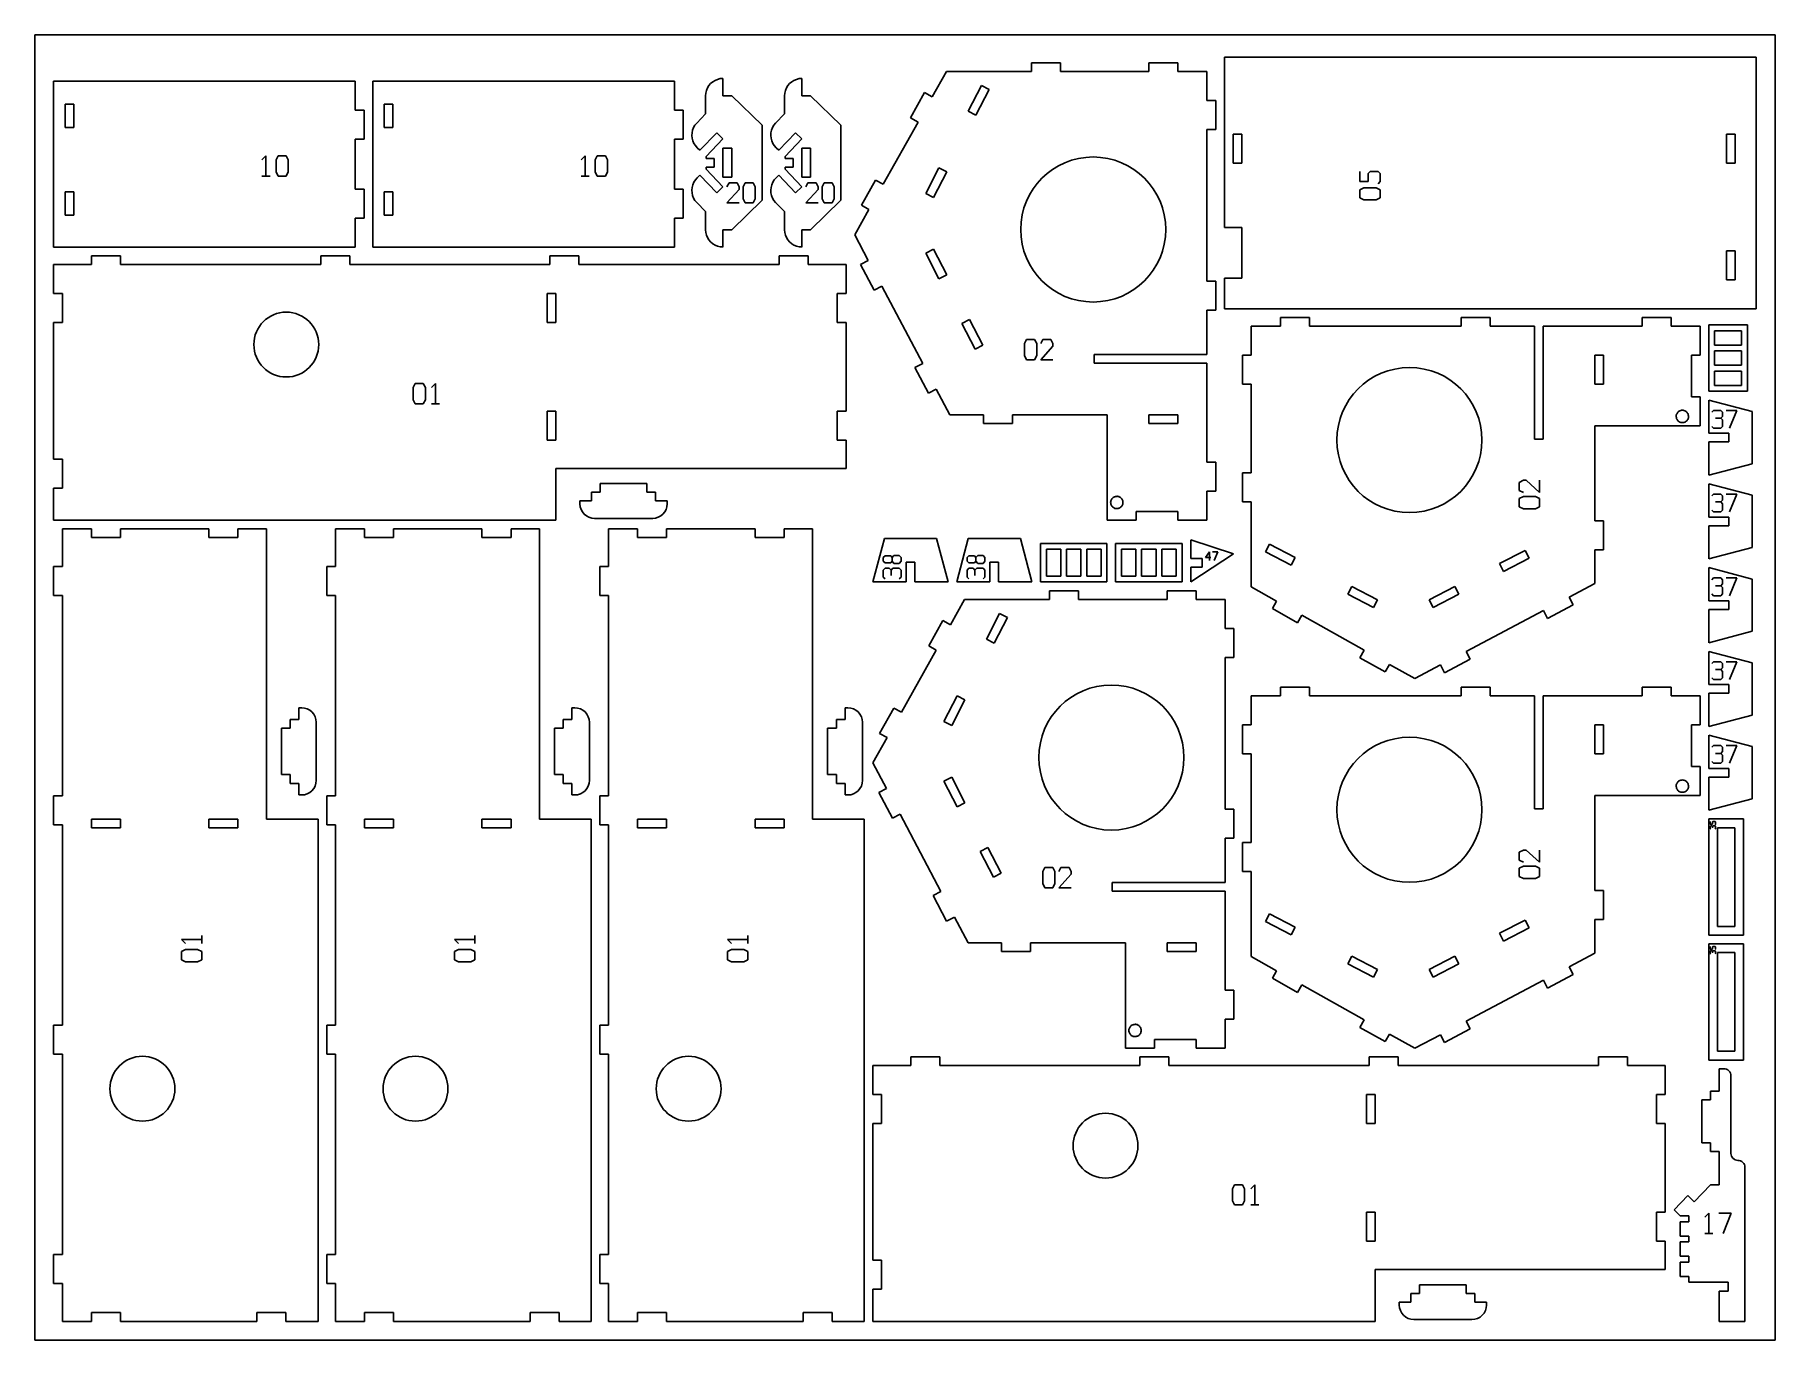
# Model space of a CAD drawing. Header units: millimetres. Extents: x 0 to 600, y 0 to 450.
import ezdxf

# ---------------------------------------------------------------- set-up
doc = ezdxf.new("R2010")
doc.units = ezdxf.units.MM
for name, color, linetype in [('CUT', 1, 'Continuous'), ('ENGRAVE', 5, 'Continuous'), ('SHEET', 8, 'Continuous')]:
    doc.layers.add(name, color=color, linetype=linetype)

msp = doc.modelspace()

# ---------------------------------------------------------------- linework, layer by layer
at = {"layer": 'CUT'}
for p, q in [((343.59, 440.39), (343.59, 437.39)), ((353.59, 440.39), (343.59, 440.39)), ((353.59, 437.39), (353.59, 440.39)), ((384.11, 440.39), (384.11, 437.39)), ((394.11, 440.39), (384.11, 440.39)), ((394.11, 437.39), (394.11, 440.39)), ((593.47, 442.32), (410.11, 442.32)), ((410.11, 442.32), (410.11, 383.6)), ((593.47, 355.53), (593.47, 442.32)), ((6.5, 434.07), (6.5, 376.82)), ((110.5, 434.07), (6.5, 434.07)), ((110.5, 424.07), (110.5, 434.07)), ((116.51, 434.07), (116.51, 376.82)), ((220.51, 434.07), (116.51, 434.07)), ((220.51, 424.07), (220.51, 434.07)), ((232.39, 432.47), (231.9, 431.67)), ((233, 433.19), (232.39, 432.47)), ((233.72, 433.8), (233, 433.19)), ((234.52, 434.29), (233.72, 433.8)), ((235.39, 434.65), (234.52, 434.29)), ((236.31, 434.94), (235.39, 434.65)), ((237.25, 434.94), (236.31, 434.94)), ((237.25, 428.94), (237.25, 434.94)), ((259.6, 432.47), (259.11, 431.67)), ((260.22, 433.19), (259.6, 432.47)), ((260.93, 433.8), (260.22, 433.19)), ((261.73, 434.29), (260.93, 433.8)), ((262.6, 434.65), (261.73, 434.29)), ((263.52, 434.94), (262.6, 434.65)), ((264.46, 434.94), (263.52, 434.94)), ((264.46, 428.94), (264.46, 434.94)), ((314.28, 437.39), (309.38, 428.67)), ((343.59, 437.39), (314.28, 437.39)), ((321.76, 423.65), (326.34, 432.54)), ((326.34, 432.54), (329, 431.17)), ((384.11, 437.39), (353.59, 437.39)), ((404.11, 437.39), (394.11, 437.39)), ((404.11, 427.39), (404.11, 437.39)), ((10.45, 418.07), (10.45, 426.07)), ((10.45, 426.07), (13.45, 426.07)), ((13.45, 426.07), (13.45, 418.07)), ((120.46, 418.07), (120.46, 426.07)), ((120.46, 426.07), (123.46, 426.07)), ((123.46, 426.07), (123.46, 418.07)), ((231.32, 429.88), (231.25, 428.94)), ((231.25, 428.94), (231.25, 422.73)), ((231.54, 430.8), (231.32, 429.88)), ((231.9, 431.67), (231.54, 430.8)), ((240.25, 428.94), (237.25, 428.94)), ((250.72, 418.83), (240.25, 428.94)), ((258.53, 429.88), (258.46, 428.94)), ((258.46, 428.94), (258.46, 422.73)), ((258.75, 430.8), (258.53, 429.88)), ((259.11, 431.67), (258.75, 430.8)), ((267.46, 428.94), (264.46, 428.94)), ((277.93, 418.83), (267.46, 428.94)), ((306.77, 430.13), (301.88, 421.41)), ((309.38, 428.67), (306.77, 430.13)), ((329, 431.17), (324.42, 422.27)), ((407.11, 427.39), (404.11, 427.39)), ((407.11, 417.39), (407.11, 427.39)), ((113.51, 424.07), (110.5, 424.07)), ((113.51, 414.07), (113.51, 424.07)), ((223.51, 424.07), (220.51, 424.07)), ((223.51, 414.07), (223.51, 424.07)), ((231.25, 422.73), (228.19, 419.57)), ((258.46, 422.73), (255.41, 419.57)), ((301.88, 421.41), (304.49, 419.94)), ((324.42, 422.27), (321.76, 423.65)), ((13.45, 418.07), (10.45, 418.07)), ((110.5, 396.83), (110.5, 414.07)), ((110.5, 414.07), (113.51, 414.07)), ((123.46, 418.07), (120.46, 418.07)), ((220.51, 396.83), (220.51, 414.07)), ((220.51, 414.07), (223.51, 414.07)), ((226.57, 416.24), (226.51, 415.3)), ((226.51, 415.3), (226.6, 414.36)), ((226.77, 417.16), (226.57, 416.24)), ((226.6, 414.36), (226.84, 413.45)), ((227.12, 418.03), (226.77, 417.16)), ((227.6, 418.84), (227.12, 418.03)), ((228.19, 419.57), (227.6, 418.84)), ((229.28, 410.18), (235.09, 416.2)), ((237.25, 414.11), (231.44, 408.1)), ((235.09, 416.2), (237.25, 414.11)), ((250.72, 392.94), (250.72, 418.83)), ((253.78, 416.24), (253.72, 415.3)), ((253.72, 415.3), (253.81, 414.36)), ((253.98, 417.16), (253.78, 416.24)), ((253.81, 414.36), (254.05, 413.45)), ((254.33, 418.03), (253.98, 417.16)), ((254.81, 418.84), (254.33, 418.03)), ((255.41, 419.57), (254.81, 418.84)), ((256.49, 410.18), (262.3, 416.2)), ((264.46, 414.11), (258.65, 408.1)), ((262.3, 416.2), (264.46, 414.11)), ((277.93, 392.94), (277.93, 418.83)), ((304.49, 419.94), (292.45, 398.47)), ((404.11, 365.03), (404.11, 417.39)), ((404.11, 417.39), (407.11, 417.39)), ((413.11, 415.7), (416.11, 415.7)), ((413.11, 405.7), (413.11, 415.7)), ((416.11, 415.7), (416.11, 405.7)), ((583.23, 415.7), (586.23, 415.7)), ((583.23, 405.7), (583.23, 415.7)), ((586.23, 415.7), (586.23, 405.7)), ((226.84, 413.45), (227.21, 412.58)), ((227.21, 412.58), (227.72, 411.79)), ((227.72, 411.79), (228.34, 411.09)), ((228.34, 411.09), (229.28, 410.18)), ((231.44, 408.1), (231.44, 407.38)), ((237.25, 400.88), (237.25, 410.88)), ((237.25, 410.88), (240.25, 410.88)), ((240.25, 410.88), (240.25, 400.88)), ((254.05, 413.45), (254.42, 412.58)), ((254.42, 412.58), (254.93, 411.79)), ((254.93, 411.79), (255.55, 411.09)), ((255.55, 411.09), (256.49, 410.18)), ((258.65, 408.1), (258.65, 407.38)), ((264.46, 400.88), (264.46, 410.88)), ((264.46, 410.88), (267.46, 410.88)), ((267.46, 410.88), (267.46, 400.88)), ((231.44, 407.38), (234.25, 407.38)), ((231.44, 404.38), (231.44, 403.67)), ((234.25, 404.38), (231.44, 404.38)), ((231.44, 403.67), (237.25, 397.65)), ((234.25, 407.38), (234.25, 404.38)), ((258.65, 407.38), (261.46, 407.38)), ((258.65, 404.38), (258.65, 403.67)), ((261.46, 404.38), (258.65, 404.38)), ((258.65, 403.67), (264.46, 397.65)), ((261.46, 407.38), (261.46, 404.38)), ((307.13, 395.26), (311.71, 404.15)), ((314.38, 402.77), (309.8, 393.88)), ((311.71, 404.15), (314.38, 402.77)), ((416.11, 405.7), (413.11, 405.7)), ((586.23, 405.7), (583.23, 405.7)), ((113.51, 396.83), (110.5, 396.83)), ((113.51, 386.82), (113.51, 396.83)), ((223.51, 396.83), (220.51, 396.83)), ((223.51, 386.82), (223.51, 396.83)), ((226.6, 397.41), (226.51, 396.47)), ((226.51, 396.47), (226.57, 395.53)), ((226.84, 398.32), (226.6, 397.41)), ((227.21, 399.18), (226.84, 398.32)), ((227.72, 399.98), (227.21, 399.18)), ((228.34, 400.68), (227.72, 399.98)), ((229.28, 401.58), (228.34, 400.68)), ((235.09, 395.57), (229.28, 401.58)), ((237.25, 397.65), (235.09, 395.57)), ((240.25, 400.88), (237.25, 400.88)), ((253.81, 397.41), (253.72, 396.47)), ((253.72, 396.47), (253.78, 395.53)), ((254.05, 398.32), (253.81, 397.41)), ((254.42, 399.18), (254.05, 398.32)), ((254.93, 399.98), (254.42, 399.18)), ((255.55, 400.68), (254.93, 399.98)), ((256.49, 401.58), (255.55, 400.68)), ((262.3, 395.57), (256.49, 401.58)), ((264.46, 397.65), (262.3, 395.57)), ((267.46, 400.88), (264.46, 400.88)), ((289.84, 399.94), (284.95, 391.22)), ((292.45, 398.47), (289.84, 399.94)), ((10.45, 387.82), (10.45, 395.83)), ((10.45, 395.83), (13.45, 395.83)), ((13.45, 395.83), (13.45, 387.82)), ((120.46, 387.82), (120.46, 395.83)), ((120.46, 395.83), (123.46, 395.83)), ((123.46, 395.83), (123.46, 387.82)), ((226.57, 395.53), (226.77, 394.61)), ((226.77, 394.61), (227.12, 393.73)), ((227.12, 393.73), (227.6, 392.92)), ((227.6, 392.92), (228.19, 392.19)), ((228.19, 392.19), (231.25, 389.04)), ((240.25, 382.82), (250.72, 392.94)), ((253.78, 395.53), (253.98, 394.61)), ((253.98, 394.61), (254.33, 393.73)), ((254.33, 393.73), (254.81, 392.92)), ((254.81, 392.92), (255.41, 392.19)), ((255.41, 392.19), (258.46, 389.04)), ((267.46, 382.82), (277.93, 392.94)), ((284.95, 391.22), (287.56, 389.75)), ((309.8, 393.88), (307.13, 395.26)), ((13.45, 387.82), (10.45, 387.82)), ((110.5, 376.82), (110.5, 386.82)), ((110.5, 386.82), (113.51, 386.82)), ((123.46, 387.82), (120.46, 387.82)), ((220.51, 376.82), (220.51, 386.82)), ((220.51, 386.82), (223.51, 386.82)), ((231.25, 389.04), (231.25, 382.82)), ((258.46, 389.04), (258.46, 382.82)), ((287.56, 389.75), (282.67, 381.03)), ((231.25, 382.82), (231.32, 381.88)), ((231.32, 381.88), (231.54, 380.97)), ((231.54, 380.97), (231.9, 380.1)), ((231.9, 380.1), (232.39, 379.3)), ((232.39, 379.3), (233, 378.58)), ((233, 378.58), (233.72, 377.97)), ((237.25, 376.82), (237.25, 382.82)), ((237.25, 382.82), (240.25, 382.82)), ((258.46, 382.82), (258.53, 381.88)), ((258.53, 381.88), (258.75, 380.97)), ((258.75, 380.97), (259.11, 380.1)), ((259.11, 380.1), (259.6, 379.3)), ((259.6, 379.3), (260.22, 378.58)), ((260.22, 378.58), (260.93, 377.97)), ((264.46, 376.82), (264.46, 382.82)), ((264.46, 382.82), (267.46, 382.82)), ((282.67, 381.03), (287.34, 372.18)), ((410.11, 383.6), (416.11, 383.6)), ((416.11, 383.6), (416.11, 366.11)), ((6.5, 376.82), (110.5, 376.82)), ((19.5, 370.82), (19.5, 373.82)), ((19.5, 373.82), (29.5, 373.82)), ((29.5, 373.82), (29.5, 370.82)), ((98.56, 370.82), (98.56, 373.82)), ((98.56, 373.82), (108.56, 373.82)), ((108.56, 373.82), (108.56, 370.82)), ((116.51, 376.82), (220.51, 376.82)), ((177.61, 370.82), (177.61, 373.82)), ((177.61, 373.82), (187.61, 373.82)), ((187.61, 373.82), (187.61, 370.82)), ((233.72, 377.97), (234.52, 377.48)), ((234.52, 377.48), (235.39, 377.12)), ((235.39, 377.12), (236.31, 376.9)), ((236.31, 376.9), (237.25, 376.9)), ((256.67, 370.82), (256.67, 373.82)), ((256.67, 373.82), (266.67, 373.82)), ((260.93, 377.97), (261.73, 377.48)), ((261.73, 377.48), (262.6, 377.12)), ((262.6, 377.12), (263.52, 376.9)), ((263.52, 376.9), (264.46, 376.9)), ((266.67, 373.82), (266.67, 370.82)), ((287.34, 372.18), (284.69, 370.78)), ((307.13, 374.72), (309.8, 376.1)), ((311.71, 365.83), (307.13, 374.72)), ((309.8, 376.1), (314.38, 367.21)), ((583.23, 375.55), (586.23, 375.55)), ((583.23, 365.55), (583.23, 375.55)), ((586.23, 375.55), (586.23, 365.55)), ((6.5, 360.82), (6.5, 370.82)), ((6.5, 370.82), (19.5, 370.82)), ((29.5, 370.82), (98.56, 370.82)), ((108.56, 370.82), (177.61, 370.82)), ((187.61, 370.82), (256.67, 370.82)), ((266.67, 370.82), (279.67, 370.82)), ((279.67, 370.82), (279.67, 360.82)), ((284.69, 370.78), (289.36, 361.94)), ((314.38, 367.21), (311.71, 365.83)), ((416.11, 366.11), (410.11, 366.11)), ((410.11, 366.11), (410.11, 355.53)), ((9.5, 360.82), (6.5, 360.82)), ((9.5, 350.82), (9.5, 360.82)), ((176.62, 360.82), (176.62, 350.82)), ((179.62, 360.82), (176.62, 360.82)), ((179.62, 350.82), (179.62, 360.82)), ((276.67, 360.82), (276.67, 350.82)), ((279.67, 360.82), (276.67, 360.82)), ((289.36, 361.94), (292.02, 363.34)), ((292.02, 363.34), (306.1, 336.69)), ((407.11, 365.03), (404.11, 365.03)), ((407.11, 355.03), (407.11, 365.03)), ((586.23, 365.55), (583.23, 365.55)), ((404.11, 339.76), (404.11, 355.03)), ((404.11, 355.03), (407.11, 355.03)), ((410.11, 355.53), (593.47, 355.53)), ((6.5, 303.75), (6.5, 350.82)), ((6.5, 350.82), (9.5, 350.82)), ((176.62, 350.82), (179.62, 350.82)), ((276.67, 350.82), (279.67, 350.82)), ((279.67, 350.82), (279.67, 320.3)), ((319.61, 350.5), (322.28, 351.88)), ((324.19, 341.61), (319.61, 350.5)), ((322.28, 351.88), (326.85, 342.99)), ((429.4, 349.53), (419.39, 349.53)), ((419.39, 349.53), (419.39, 339.53)), ((439.4, 352.53), (429.4, 352.53)), ((429.4, 352.53), (429.4, 349.53)), ((439.4, 349.53), (439.4, 352.53)), ((491.75, 349.53), (439.4, 349.53)), ((501.76, 352.53), (491.75, 352.53)), ((491.75, 352.53), (491.75, 349.53)), ((501.76, 349.53), (501.76, 352.53)), ((517.02, 349.53), (501.76, 349.53)), ((517.02, 310.59), (517.02, 349.53)), ((554.11, 349.53), (520.02, 349.53)), ((520.02, 349.53), (520.02, 310.59)), ((564.11, 352.53), (554.11, 352.53)), ((554.11, 352.53), (554.11, 349.53)), ((564.11, 349.53), (564.11, 352.53)), ((574.11, 349.53), (564.11, 349.53)), ((574.11, 339.53), (574.11, 349.53)), ((590.4, 349.98), (577.11, 349.98)), ((577.11, 349.98), (577.11, 327.1)), ((590.4, 327.1), (590.4, 349.98)), ((326.85, 342.99), (324.19, 341.61)), ((579.12, 347.98), (588.4, 347.98)), ((579.12, 343.02), (579.12, 347.98)), ((588.4, 343.02), (579.12, 343.02)), ((588.4, 347.98), (588.4, 343.02)), ((306.1, 336.69), (303.41, 335.26)), ((365.17, 336.76), (365.17, 339.76)), ((365.17, 339.76), (404.11, 339.76)), ((404.11, 336.76), (365.17, 336.76)), ((404.11, 302.67), (404.11, 336.76)), ((419.39, 339.53), (416.39, 339.53)), ((416.39, 339.53), (416.39, 329.53)), ((537.79, 339.53), (540.79, 339.53)), ((537.79, 329.53), (537.79, 339.53)), ((540.79, 339.53), (540.79, 329.53)), ((571.11, 339.53), (574.11, 339.53)), ((571.11, 325.17), (571.11, 339.53)), ((579.12, 341.02), (588.4, 341.02)), ((579.12, 336.06), (579.12, 341.02)), ((588.4, 336.06), (579.12, 336.06)), ((588.4, 341.02), (588.4, 336.06)), ((303.41, 335.26), (308.08, 326.42)), ((579.12, 334.06), (588.4, 334.06)), ((579.12, 329.1), (579.12, 334.06)), ((588.4, 334.06), (588.4, 329.1)), ((308.08, 326.42), (310.77, 327.84)), ((310.77, 327.84), (315.45, 319)), ((416.39, 329.53), (419.39, 329.53)), ((419.39, 329.53), (419.39, 299.01)), ((540.79, 329.53), (537.79, 329.53)), ((574.11, 325.17), (571.11, 325.17)), ((574.11, 315.17), (574.11, 325.17)), ((577.11, 327.1), (590.4, 327.1)), ((592.07, 320.17), (577.11, 324.1)), ((577.11, 324.1), (577.11, 312.65)), ((588.4, 329.1), (579.12, 329.1)), ((176.62, 320.3), (176.62, 310.3)), ((179.62, 320.3), (176.62, 320.3)), ((179.62, 310.3), (179.62, 320.3)), ((276.67, 320.3), (276.67, 310.3)), ((279.67, 320.3), (276.67, 320.3)), ((315.45, 319), (327.03, 319)), ((327.03, 319), (327.03, 316)), ((337.04, 316), (337.04, 319)), ((337.04, 319), (369.75, 319)), ((369.75, 319), (369.75, 282.67)), ((384.11, 316), (384.11, 319)), ((384.11, 319), (394.11, 319)), ((394.11, 319), (394.11, 316)), ((565.87, 318.45), (565.87, 318.72)), ((565.89, 318.72), (565.89, 319)), ((565.89, 318.17), (565.89, 318.45)), ((565.94, 319), (565.94, 319.26)), ((565.94, 317.9), (565.94, 318.17)), ((566.03, 319.26), (566.15, 319.51)), ((566.15, 319.51), (566.31, 319.74)), ((566.31, 319.74), (566.49, 319.95)), ((566.49, 319.95), (566.7, 320.13)), ((566.7, 320.13), (566.93, 320.28)), ((566.93, 320.28), (567.18, 320.41)), ((567.18, 320.41), (567.44, 320.5)), ((567.44, 320.5), (567.71, 320.55)), ((567.71, 320.55), (567.99, 320.57)), ((567.99, 320.57), (568.27, 320.55)), ((568.27, 320.55), (568.54, 320.5)), ((568.54, 320.5), (568.8, 320.41)), ((568.8, 320.41), (569.05, 320.28)), ((569.05, 320.28), (569.28, 320.13)), ((569.28, 320.13), (569.49, 319.95)), ((569.49, 319.95), (569.68, 319.74)), ((569.68, 319.74), (569.83, 319.51)), ((569.83, 319.51), (569.95, 319.26)), ((569.95, 319.26), (569.95, 319)), ((570.04, 319), (570.04, 318.72)), ((570.1, 318.72), (570.1, 318.45)), ((570.1, 318.17), (570.1, 317.9)), ((570.11, 318.45), (570.11, 318.17)), ((592.07, 302.14), (592.07, 320.17)), ((327.03, 316), (337.04, 316)), ((394.11, 316), (384.11, 316)), ((537.79, 315.17), (574.11, 315.17)), ((537.79, 282.46), (537.79, 315.17)), ((566.03, 317.63), (566.03, 317.9)), ((566.15, 317.39), (566.03, 317.63)), ((566.31, 317.16), (566.15, 317.39)), ((566.49, 316.95), (566.31, 317.16)), ((566.7, 316.76), (566.49, 316.95)), ((566.93, 316.61), (566.7, 316.76)), ((567.18, 316.49), (566.93, 316.61)), ((567.44, 316.4), (567.18, 316.49)), ((567.71, 316.34), (567.44, 316.4)), ((567.99, 316.32), (567.71, 316.34)), ((568.27, 316.34), (567.99, 316.32)), ((568.54, 316.4), (568.27, 316.34)), ((568.8, 316.49), (568.54, 316.4)), ((569.05, 316.61), (568.8, 316.49)), ((569.28, 316.76), (569.05, 316.61)), ((569.49, 316.95), (569.28, 316.76)), ((569.68, 317.16), (569.49, 316.95)), ((569.83, 317.39), (569.68, 317.16)), ((569.95, 317.63), (569.83, 317.39)), ((570.04, 317.9), (570.04, 317.63)), ((577.11, 312.65), (583.98, 312.65)), ((583.98, 312.65), (583.98, 309.65)), ((176.62, 310.3), (179.62, 310.3)), ((276.67, 310.3), (279.67, 310.3)), ((279.67, 310.3), (279.67, 300.5)), ((520.02, 310.59), (517.02, 310.59)), ((577.11, 309.65), (577.11, 298.21)), ((583.98, 309.65), (577.11, 309.65)), ((9.5, 303.75), (6.5, 303.75)), ((9.5, 293.75), (9.5, 303.75)), ((179.62, 300.5), (179.62, 282.67)), ((279.67, 300.5), (179.62, 300.5)), ((407.11, 302.67), (404.11, 302.67)), ((407.11, 292.67), (407.11, 302.67)), ((577.11, 298.21), (592.07, 302.14)), ((194.96, 295.3), (194.96, 292.3)), ((211.02, 295.3), (194.96, 295.3)), ((211.02, 292.3), (211.02, 295.3)), ((419.39, 299.01), (416.39, 299.01)), ((416.39, 299.01), (416.39, 289.01)), ((592.07, 291.28), (577.11, 295.21)), ((577.11, 295.21), (577.11, 283.77)), ((6.5, 282.67), (6.5, 293.75)), ((6.5, 293.75), (9.5, 293.75)), ((187.95, 289.3), (187.95, 288.3)), ((191.95, 289.3), (187.95, 289.3)), ((187.95, 288.3), (188.05, 287.32)), ((191.95, 292.3), (191.95, 289.3)), ((194.96, 292.3), (191.95, 292.3)), ((214.02, 292.3), (211.02, 292.3)), ((214.02, 289.3), (214.02, 292.3)), ((218.02, 289.3), (214.02, 289.3)), ((217.92, 287.32), (218.02, 288.3)), ((218.02, 288.3), (218.02, 289.3)), ((370.9, 288.79), (370.92, 289.07)), ((370.92, 288.52), (370.9, 288.79)), ((370.92, 289.07), (370.98, 289.34)), ((370.98, 288.24), (370.92, 288.52)), ((370.98, 289.34), (371.07, 289.61)), ((371.07, 287.98), (370.98, 288.24)), ((371.07, 289.61), (371.19, 289.85)), ((371.19, 289.85), (371.34, 290.08)), ((371.34, 290.08), (371.53, 290.29)), ((371.53, 290.29), (371.74, 290.48)), ((371.74, 290.48), (371.97, 290.63)), ((371.97, 290.63), (372.21, 290.75)), ((372.21, 290.75), (372.48, 290.75)), ((372.48, 290.84), (372.75, 290.84)), ((372.75, 290.9), (373.03, 290.9)), ((373.03, 290.92), (373.3, 290.92)), ((373.3, 290.9), (373.58, 290.9)), ((373.58, 290.84), (373.84, 290.84)), ((373.84, 290.75), (374.09, 290.63)), ((374.09, 290.63), (374.32, 290.48)), ((374.32, 290.48), (374.53, 290.29)), ((374.53, 290.29), (374.71, 290.08)), ((374.71, 290.08), (374.86, 289.85)), ((374.86, 289.85), (374.99, 289.61)), ((374.99, 289.61), (375.08, 289.34)), ((375.08, 288.24), (374.99, 287.98)), ((375.08, 289.34), (375.13, 289.07)), ((375.13, 288.52), (375.08, 288.24)), ((375.13, 289.07), (375.15, 288.79)), ((375.15, 288.79), (375.13, 288.52)), ((404.11, 282.67), (404.11, 292.67)), ((404.11, 292.67), (407.11, 292.67)), ((416.39, 289.01), (419.39, 289.01)), ((419.39, 289.01), (419.39, 259.7)), ((592.07, 273.25), (592.07, 291.28)), ((179.62, 282.67), (6.5, 282.67)), ((188.05, 287.32), (188.33, 286.39)), ((188.33, 286.39), (188.8, 285.52)), ((188.8, 285.52), (189.42, 284.76)), ((189.42, 284.76), (190.18, 284.14)), ((190.18, 284.14), (191.04, 283.68)), ((191.04, 283.68), (191.98, 283.39)), ((191.98, 283.39), (192.95, 283.3)), ((192.95, 283.3), (213.02, 283.3)), ((213.02, 283.3), (214, 283.39)), ((214, 283.39), (214.93, 283.68)), ((214.93, 283.68), (215.8, 284.14)), ((215.8, 284.14), (216.56, 284.76)), ((216.56, 284.76), (217.18, 285.52)), ((217.18, 285.52), (217.64, 286.39)), ((217.64, 286.39), (217.92, 287.32)), ((369.75, 282.67), (379.75, 282.67)), ((371.19, 287.73), (371.07, 287.98)), ((371.34, 287.5), (371.19, 287.73)), ((371.53, 287.29), (371.34, 287.5)), ((371.74, 287.11), (371.53, 287.29)), ((371.97, 286.96), (371.74, 287.11)), ((372.21, 286.83), (371.97, 286.96)), ((372.48, 286.74), (372.21, 286.74)), ((372.75, 286.69), (372.48, 286.69)), ((373.03, 286.67), (372.75, 286.67)), ((373.3, 286.69), (373.03, 286.69)), ((373.58, 286.74), (373.3, 286.74)), ((373.84, 286.83), (373.58, 286.83)), ((374.09, 286.96), (373.84, 286.83)), ((374.32, 287.11), (374.09, 286.96)), ((374.53, 287.29), (374.32, 287.11)), ((374.71, 287.5), (374.53, 287.29)), ((374.86, 287.73), (374.71, 287.5)), ((374.99, 287.98), (374.86, 287.73)), ((379.75, 282.67), (379.75, 285.67)), ((379.75, 285.67), (394.11, 285.67)), ((394.11, 285.67), (394.11, 282.67)), ((394.11, 282.67), (404.11, 282.67)), ((540.79, 282.46), (537.79, 282.46)), ((540.79, 272.45), (540.79, 282.46)), ((577.11, 283.77), (583.98, 283.77)), ((583.98, 283.77), (583.98, 280.77)), ((9.5, 279.67), (19.5, 279.67)), ((9.5, 266.67), (9.5, 279.67)), ((19.5, 279.67), (19.5, 276.67)), ((19.5, 276.67), (29.5, 276.67)), ((29.5, 279.67), (60.02, 279.67)), ((29.5, 276.67), (29.5, 279.67)), ((60.02, 279.67), (60.02, 276.67)), ((60.02, 276.67), (70.02, 276.67)), ((70.02, 279.67), (79.82, 279.67)), ((70.02, 276.67), (70.02, 279.67)), ((79.82, 279.67), (79.82, 179.62)), ((103.65, 279.67), (113.65, 279.67)), ((103.65, 266.67), (103.65, 279.67)), ((113.65, 279.67), (113.65, 276.67)), ((113.65, 276.67), (123.66, 276.67)), ((123.66, 279.67), (154.17, 279.67)), ((123.66, 276.67), (123.66, 279.67)), ((154.17, 279.67), (154.17, 276.67)), ((154.17, 276.67), (164.18, 276.67)), ((164.18, 279.67), (173.97, 279.67)), ((164.18, 276.67), (164.18, 279.67)), ((173.97, 279.67), (173.97, 179.62)), ((197.8, 279.67), (207.81, 279.67)), ((197.8, 266.67), (197.8, 279.67)), ((207.81, 279.67), (207.81, 276.67)), ((207.81, 276.67), (217.81, 276.67)), ((217.81, 279.67), (248.33, 279.67)), ((217.81, 276.67), (217.81, 279.67)), ((248.33, 279.67), (248.33, 276.67)), ((248.33, 276.67), (258.33, 276.67)), ((258.33, 279.67), (268.12, 279.67)), ((258.33, 276.67), (258.33, 279.67)), ((268.12, 279.67), (268.12, 179.62)), ((292.88, 276.33), (288.95, 261.37)), ((310.91, 276.33), (292.88, 276.33)), ((314.84, 261.37), (310.91, 276.33)), ((321.77, 276.33), (317.84, 261.37)), ((339.8, 276.33), (321.77, 276.33)), ((343.73, 261.37), (339.8, 276.33)), ((577.11, 280.77), (577.11, 269.32)), ((583.98, 280.77), (577.11, 280.77)), ((346.73, 274.66), (346.73, 261.37)), ((369.61, 274.66), (346.73, 274.66)), ((348.73, 263.37), (348.73, 272.66)), ((348.73, 272.66), (353.69, 272.66)), ((353.69, 272.66), (353.69, 263.37)), ((355.69, 263.37), (355.69, 272.66)), ((355.69, 272.66), (360.65, 272.66)), ((360.65, 272.66), (360.65, 263.37)), ((362.65, 263.37), (362.65, 272.66)), ((362.65, 272.66), (367.61, 272.66)), ((367.61, 272.66), (367.61, 263.37)), ((369.61, 261.37), (369.61, 274.66)), ((372.61, 274.66), (372.61, 261.37)), ((395.5, 274.66), (372.61, 274.66)), ((374.61, 263.37), (374.61, 272.66)), ((374.61, 272.66), (379.57, 272.66)), ((379.57, 272.66), (379.57, 263.37)), ((381.57, 263.37), (381.57, 272.66)), ((381.57, 272.66), (386.54, 272.66)), ((386.54, 272.66), (386.54, 263.37)), ((388.54, 263.37), (388.54, 272.66)), ((388.54, 272.66), (393.5, 272.66)), ((393.5, 272.66), (393.5, 263.37)), ((395.5, 261.37), (395.5, 274.66)), ((413.2, 271.13), (398.5, 275.94)), ((398.5, 275.94), (398.5, 269.52)), ((398.5, 261.37), (413.2, 271.13)), ((424.24, 271.76), (425.62, 274.42)), ((433.14, 267.18), (424.24, 271.76)), ((425.62, 274.42), (434.51, 269.84)), ((504.91, 267.7), (513.8, 272.27)), ((513.8, 272.27), (515.17, 269.61)), ((537.79, 272.45), (540.79, 272.45)), ((537.79, 260.87), (537.79, 272.45)), ((577.11, 269.32), (592.07, 273.25)), ((6.5, 266.67), (9.5, 266.67)), ((6.5, 256.67), (6.5, 266.67)), ((100.65, 266.67), (103.65, 266.67)), ((100.65, 256.67), (100.65, 266.67)), ((194.8, 266.67), (197.8, 266.67)), ((194.8, 256.67), (194.8, 266.67)), ((300.4, 268.24), (303.4, 268.24)), ((300.4, 261.37), (300.4, 268.24)), ((303.4, 268.24), (303.4, 261.37)), ((329.28, 268.24), (332.28, 268.24)), ((329.28, 261.37), (329.28, 268.24)), ((332.28, 268.24), (332.28, 261.37)), ((398.5, 269.52), (402.5, 269.52)), ((398.5, 266.52), (398.5, 261.37)), ((402.5, 266.52), (398.5, 266.52)), ((402.5, 269.52), (402.5, 266.52)), ((434.51, 269.84), (433.14, 267.18)), ((506.28, 265.03), (504.91, 267.7)), ((515.17, 269.61), (506.28, 265.03)), ((592.07, 262.4), (577.11, 266.32)), ((577.11, 266.32), (577.11, 254.88)), ((288.95, 261.37), (300.4, 261.37)), ((303.4, 261.37), (314.84, 261.37)), ((317.84, 261.37), (329.28, 261.37)), ((332.28, 261.37), (343.73, 261.37)), ((346.73, 261.37), (369.61, 261.37)), ((353.69, 263.37), (348.73, 263.37)), ((349.87, 258.37), (349.87, 255.37)), ((359.87, 258.37), (349.87, 258.37)), ((360.65, 263.37), (355.69, 263.37)), ((359.87, 255.37), (359.87, 258.37)), ((367.61, 263.37), (362.65, 263.37)), ((372.61, 261.37), (395.5, 261.37)), ((379.57, 263.37), (374.61, 263.37)), ((386.54, 263.37), (381.57, 263.37)), ((393.5, 263.37), (388.54, 263.37)), ((390.39, 258.37), (390.39, 255.37)), ((400.39, 258.37), (390.39, 258.37)), ((400.39, 255.37), (400.39, 258.37)), ((419.39, 259.7), (428.12, 254.8)), ((452.64, 257.13), (454.01, 259.8)), ((454.01, 259.8), (462.9, 255.22)), ((480.69, 255.22), (489.58, 259.8)), ((489.58, 259.8), (490.95, 257.13)), ((528.94, 256.19), (537.79, 260.87)), ((592.07, 244.37), (592.07, 262.4)), ((9.5, 256.67), (6.5, 256.67)), ((9.5, 187.61), (9.5, 256.67)), ((103.65, 256.67), (100.65, 256.67)), ((103.65, 187.61), (103.65, 256.67)), ((197.8, 256.67), (194.8, 256.67)), ((197.8, 187.61), (197.8, 256.67)), ((320.56, 255.37), (315.67, 246.65)), ((349.87, 255.37), (320.56, 255.37)), ((390.39, 255.37), (359.87, 255.37)), ((410.39, 255.37), (400.39, 255.37)), ((410.39, 245.37), (410.39, 255.37)), ((428.12, 254.8), (426.65, 252.19)), ((426.65, 252.19), (435.37, 247.3)), ((461.53, 252.55), (452.64, 257.13)), ((462.9, 255.22), (461.53, 252.55)), ((482.06, 252.55), (480.69, 255.22)), ((490.95, 257.13), (482.06, 252.55)), ((521.52, 248.83), (530.37, 253.5)), ((530.37, 253.5), (528.94, 256.19)), ((577.11, 254.88), (583.98, 254.88)), ((583.98, 254.88), (583.98, 251.88)), ((313.05, 248.12), (308.16, 239.39)), ((315.67, 246.65), (313.05, 248.12)), ((328.04, 241.63), (332.62, 250.52)), ((335.29, 249.15), (330.71, 240.26)), ((332.62, 250.52), (335.29, 249.15)), ((435.37, 247.3), (436.84, 249.91)), ((436.84, 249.91), (458.31, 237.87)), ((493.45, 237.44), (520.1, 251.52)), ((520.1, 251.52), (521.52, 248.83)), ((577.11, 251.88), (577.11, 240.44)), ((583.98, 251.88), (577.11, 251.88)), ((330.71, 240.26), (328.04, 241.63)), ((413.39, 245.37), (410.39, 245.37)), ((413.39, 235.37), (413.39, 245.37)), ((577.11, 240.44), (592.07, 244.37)), ((310.78, 237.92), (298.74, 216.45)), ((308.16, 239.39), (310.78, 237.92)), ((410.39, 183.01), (410.39, 235.37)), ((410.39, 235.37), (413.39, 235.37)), ((458.31, 237.87), (456.84, 235.26)), ((456.84, 235.26), (465.57, 230.36)), ((486, 230.11), (494.85, 234.78)), ((494.85, 234.78), (493.45, 237.44)), ((592.07, 233.51), (577.11, 237.44)), ((577.11, 237.44), (577.11, 226)), ((465.57, 230.36), (467.04, 232.98)), ((467.04, 232.98), (475.76, 228.09)), ((475.76, 228.09), (484.6, 232.76)), ((484.6, 232.76), (486, 230.11)), ((592.07, 215.48), (592.07, 233.51)), ((313.42, 213.24), (318, 222.13)), ((318, 222.13), (320.67, 220.75)), ((429.4, 222.09), (419.39, 222.09)), ((419.39, 222.09), (419.39, 212.09)), ((439.4, 225.09), (429.4, 225.09)), ((429.4, 225.09), (429.4, 222.09)), ((439.4, 222.09), (439.4, 225.09)), ((491.75, 222.09), (439.4, 222.09)), ((501.76, 225.09), (491.75, 225.09)), ((491.75, 225.09), (491.75, 222.09)), ((501.76, 222.09), (501.76, 225.09)), ((517.02, 222.09), (501.76, 222.09)), ((517.02, 183.15), (517.02, 222.09)), ((554.11, 222.09), (520.02, 222.09)), ((520.02, 222.09), (520.02, 183.15)), ((564.11, 225.09), (554.11, 225.09)), ((554.11, 225.09), (554.11, 222.09)), ((564.11, 222.09), (564.11, 225.09)), ((574.11, 222.09), (564.11, 222.09)), ((574.11, 212.09), (574.11, 222.09)), ((577.11, 226), (583.98, 226)), ((577.11, 223), (577.11, 211.55)), ((583.98, 223), (577.11, 223)), ((583.98, 226), (583.98, 223)), ((92.02, 218.02), (91.02, 218.02)), ((91.02, 218.02), (91.02, 214.02)), ((93, 217.92), (92.02, 218.02)), ((93.94, 217.64), (93, 217.92)), ((94.8, 217.18), (93.94, 217.64)), ((95.56, 216.56), (94.8, 217.18)), ((96.18, 215.8), (95.56, 216.56)), ((186.17, 218.02), (185.17, 218.02)), ((185.17, 218.02), (185.17, 214.02)), ((187.15, 217.92), (186.17, 218.02)), ((188.09, 217.64), (187.15, 217.92)), ((188.95, 217.18), (188.09, 217.64)), ((189.71, 216.56), (188.95, 217.18)), ((190.33, 215.8), (189.71, 216.56)), ((280.33, 218.02), (279.33, 218.02)), ((279.33, 218.02), (279.33, 214.02)), ((281.3, 217.92), (280.33, 218.02)), ((282.24, 217.64), (281.3, 217.92)), ((283.1, 217.18), (282.24, 217.64)), ((283.86, 216.56), (283.1, 217.18)), ((284.48, 215.8), (283.86, 216.56)), ((296.12, 217.92), (291.23, 209.2)), ((298.74, 216.45), (296.12, 217.92)), ((320.67, 220.75), (316.09, 211.86)), ((88.02, 211.02), (85.02, 211.02)), ((85.02, 211.02), (85.02, 194.96)), ((91.02, 214.02), (88.02, 214.02)), ((88.02, 214.02), (88.02, 211.02)), ((96.64, 214.93), (96.18, 215.8)), ((96.93, 214), (96.64, 214.93)), ((97.02, 213.02), (96.93, 214)), ((97.02, 192.95), (97.02, 213.02)), ((182.17, 211.02), (179.17, 211.02)), ((179.17, 211.02), (179.17, 194.96)), ((185.17, 214.02), (182.17, 214.02)), ((182.17, 214.02), (182.17, 211.02)), ((190.79, 214.93), (190.33, 215.8)), ((191.08, 214), (190.79, 214.93)), ((191.18, 213.02), (191.08, 214)), ((191.18, 192.95), (191.18, 213.02)), ((276.33, 211.02), (273.32, 211.02)), ((273.32, 211.02), (273.32, 194.96)), ((279.33, 214.02), (276.33, 214.02)), ((276.33, 214.02), (276.33, 211.02)), ((284.95, 214.93), (284.48, 215.8)), ((285.23, 214), (284.95, 214.93)), ((285.33, 213.02), (285.23, 214)), ((285.33, 192.95), (285.33, 213.02)), ((316.09, 211.86), (313.42, 213.24)), ((419.39, 212.09), (416.39, 212.09)), ((416.39, 212.09), (416.39, 202.09)), ((537.79, 212.09), (540.79, 212.09)), ((537.79, 202.09), (537.79, 212.09)), ((540.79, 212.09), (540.79, 202.09)), ((571.11, 212.09), (574.11, 212.09)), ((571.11, 197.73), (571.11, 212.09)), ((577.11, 211.55), (592.07, 215.48)), ((293.85, 207.73), (288.95, 199.01)), ((291.23, 209.2), (293.85, 207.73)), ((592.07, 204.62), (577.11, 208.55)), ((577.11, 208.55), (577.11, 197.11)), ((592.07, 186.59), (592.07, 204.62)), ((288.95, 199.01), (293.63, 190.16)), ((416.39, 202.09), (419.39, 202.09)), ((419.39, 202.09), (419.39, 171.57)), ((540.79, 202.09), (537.79, 202.09)), ((85.02, 194.96), (88.02, 194.96)), ((88.02, 194.96), (88.02, 191.95)), ((96.93, 191.98), (97.02, 192.95)), ((179.17, 194.96), (182.17, 194.96)), ((182.17, 194.96), (182.17, 191.95)), ((191.08, 191.98), (191.18, 192.95)), ((273.32, 194.96), (276.33, 194.96)), ((276.33, 194.96), (276.33, 191.95)), ((285.23, 191.98), (285.33, 192.95)), ((313.42, 192.7), (316.09, 194.08)), ((318, 183.81), (313.42, 192.7)), ((316.09, 194.08), (320.67, 185.19)), ((566.03, 191.82), (566.15, 192.07)), ((566.15, 192.07), (566.31, 192.3)), ((566.31, 192.3), (566.49, 192.51)), ((566.49, 192.51), (566.7, 192.69)), ((566.7, 192.69), (566.93, 192.84)), ((566.93, 192.84), (567.18, 192.97)), ((567.18, 192.97), (567.44, 193.06)), ((567.44, 193.06), (567.71, 193.11)), ((567.71, 193.11), (567.99, 193.13)), ((567.99, 193.13), (568.27, 193.11)), ((568.27, 193.11), (568.54, 193.06)), ((568.54, 193.06), (568.8, 192.97)), ((568.8, 192.97), (569.05, 192.84)), ((569.05, 192.84), (569.28, 192.69)), ((569.28, 192.69), (569.49, 192.51)), ((569.49, 192.51), (569.68, 192.3)), ((569.68, 192.3), (569.83, 192.07)), ((569.83, 192.07), (569.95, 191.82)), ((574.11, 197.73), (571.11, 197.73)), ((574.11, 187.73), (574.11, 197.73)), ((577.11, 197.11), (583.98, 197.11)), ((577.11, 194.11), (577.11, 182.67)), ((583.98, 194.11), (577.11, 194.11)), ((583.98, 197.11), (583.98, 194.11)), ((6.5, 187.61), (9.5, 187.61)), ((6.5, 177.61), (6.5, 187.61)), ((88.02, 191.95), (91.02, 191.95)), ((91.02, 191.95), (91.02, 187.95)), ((91.02, 187.95), (92.02, 187.95)), ((92.02, 187.95), (93, 188.05)), ((93, 188.05), (93.94, 188.33)), ((93.94, 188.33), (94.8, 188.8)), ((94.8, 188.8), (95.56, 189.42)), ((95.56, 189.42), (96.18, 190.18)), ((96.18, 190.18), (96.64, 191.04)), ((96.64, 191.04), (96.93, 191.98)), ((100.65, 187.61), (103.65, 187.61)), ((100.65, 177.61), (100.65, 187.61)), ((182.17, 191.95), (185.17, 191.95)), ((185.17, 191.95), (185.17, 187.95)), ((185.17, 187.95), (186.17, 187.95)), ((186.17, 187.95), (187.15, 188.05)), ((187.15, 188.05), (188.09, 188.33)), ((188.09, 188.33), (188.95, 188.8)), ((188.95, 188.8), (189.71, 189.42)), ((189.71, 189.42), (190.33, 190.18)), ((190.33, 190.18), (190.79, 191.04)), ((190.79, 191.04), (191.08, 191.98)), ((194.8, 187.61), (197.8, 187.61)), ((194.8, 177.61), (194.8, 187.61)), ((276.33, 191.95), (279.33, 191.95)), ((279.33, 191.95), (279.33, 187.95)), ((279.33, 187.95), (280.33, 187.95)), ((280.33, 187.95), (281.3, 188.05)), ((281.3, 188.05), (282.24, 188.33)), ((282.24, 188.33), (283.1, 188.8)), ((283.1, 188.8), (283.86, 189.42)), ((283.86, 189.42), (284.48, 190.18)), ((284.48, 190.18), (284.95, 191.04)), ((284.95, 191.04), (285.23, 191.98)), ((293.63, 190.16), (290.97, 188.76)), ((290.97, 188.76), (295.65, 179.92)), ((537.79, 187.73), (574.11, 187.73)), ((537.79, 155.02), (537.79, 187.73)), ((565.87, 191.01), (565.87, 191.28)), ((565.89, 191.28), (565.89, 191.56)), ((565.89, 190.73), (565.89, 191.01)), ((565.94, 191.56), (565.94, 191.82)), ((565.94, 190.46), (565.94, 190.73)), ((566.03, 190.2), (566.03, 190.46)), ((566.15, 189.95), (566.03, 190.2)), ((566.31, 189.72), (566.15, 189.95)), ((566.49, 189.51), (566.31, 189.72)), ((566.7, 189.32), (566.49, 189.51)), ((566.93, 189.17), (566.7, 189.32)), ((567.18, 189.05), (566.93, 189.17)), ((567.44, 188.96), (567.18, 189.05)), ((567.71, 188.9), (567.44, 188.96)), ((567.99, 188.89), (567.71, 188.9)), ((568.27, 188.9), (567.99, 188.89)), ((568.54, 188.96), (568.27, 188.9)), ((568.8, 189.05), (568.54, 188.96)), ((569.05, 189.17), (568.8, 189.05)), ((569.28, 189.32), (569.05, 189.17)), ((569.49, 189.51), (569.28, 189.32)), ((569.68, 189.72), (569.49, 189.51)), ((569.83, 189.95), (569.68, 189.72)), ((569.95, 190.2), (569.83, 189.95)), ((569.95, 191.82), (569.95, 191.56)), ((570.04, 191.56), (570.04, 191.28)), ((570.04, 190.46), (570.04, 190.2)), ((570.1, 191.28), (570.1, 191.01)), ((570.1, 190.73), (570.1, 190.46)), ((570.11, 191.01), (570.11, 190.73)), ((577.11, 182.67), (592.07, 186.59)), ((295.65, 179.92), (298.3, 181.32)), ((298.3, 181.32), (312.38, 154.67)), ((320.67, 185.19), (318, 183.81)), ((413.39, 183.01), (410.39, 183.01)), ((413.39, 173.01), (413.39, 183.01)), ((520.02, 183.15), (517.02, 183.15)), ((9.5, 177.61), (6.5, 177.61)), ((9.5, 108.56), (9.5, 177.61)), ((29.5, 179.62), (19.5, 179.62)), ((19.5, 179.62), (19.5, 176.62)), ((19.5, 176.62), (29.5, 176.62)), ((29.5, 176.62), (29.5, 179.62)), ((70.02, 179.62), (60.02, 179.62)), ((60.02, 179.62), (60.02, 176.62)), ((60.02, 176.62), (70.02, 176.62)), ((70.02, 176.62), (70.02, 179.62)), ((79.82, 179.62), (97.65, 179.62)), ((97.65, 179.62), (97.65, 6.5)), ((103.65, 177.61), (100.65, 177.61)), ((103.65, 108.56), (103.65, 177.61)), ((123.66, 179.62), (113.65, 179.62)), ((113.65, 179.62), (113.65, 176.62)), ((113.65, 176.62), (123.66, 176.62)), ((123.66, 176.62), (123.66, 179.62)), ((164.18, 179.62), (154.17, 179.62)), ((154.17, 179.62), (154.17, 176.62)), ((154.17, 176.62), (164.18, 176.62)), ((164.18, 176.62), (164.18, 179.62)), ((173.97, 179.62), (191.8, 179.62)), ((191.8, 179.62), (191.8, 6.5)), ((197.8, 177.61), (194.8, 177.61)), ((197.8, 108.56), (197.8, 177.61)), ((217.81, 179.62), (207.81, 179.62)), ((207.81, 179.62), (207.81, 176.62)), ((207.81, 176.62), (217.81, 176.62)), ((217.81, 176.62), (217.81, 179.62)), ((258.33, 179.62), (248.33, 179.62)), ((248.33, 179.62), (248.33, 176.62)), ((248.33, 176.62), (258.33, 176.62)), ((258.33, 176.62), (258.33, 179.62)), ((268.12, 179.62), (285.95, 179.62)), ((285.95, 179.62), (285.95, 6.5)), ((589.08, 179.67), (577.11, 179.67)), ((577.11, 179.67), (577.11, 139.62)), ((580.12, 176.67), (586.08, 176.67)), ((580.12, 142.62), (580.12, 176.67)), ((586.08, 176.67), (586.08, 142.62)), ((589.08, 139.62), (589.08, 179.67)), ((325.89, 168.48), (328.56, 169.86)), ((330.47, 159.59), (325.89, 168.48)), ((328.56, 169.86), (333.14, 160.97)), ((410.39, 157.74), (410.39, 173.01)), ((410.39, 173.01), (413.39, 173.01)), ((419.39, 171.57), (416.39, 171.57)), ((416.39, 171.57), (416.39, 161.57)), ((333.14, 160.97), (330.47, 159.59)), ((371.46, 154.74), (371.46, 157.74)), ((371.46, 157.74), (410.39, 157.74)), ((416.39, 161.57), (419.39, 161.57)), ((419.39, 161.57), (419.39, 132.26)), ((312.38, 154.67), (309.69, 153.24)), ((309.69, 153.24), (314.36, 144.4)), ((410.39, 154.74), (371.46, 154.74)), ((410.39, 120.66), (410.39, 154.74)), ((540.79, 155.02), (537.79, 155.02)), ((540.79, 145.01), (540.79, 155.02)), ((314.36, 144.4), (317.06, 145.82)), ((317.06, 145.82), (321.73, 136.98)), ((424.24, 144.32), (425.62, 146.98)), ((433.14, 139.74), (424.24, 144.32)), ((425.62, 146.98), (434.51, 142.41)), ((504.91, 140.26), (513.8, 144.84)), ((513.8, 144.84), (515.17, 142.17)), ((537.79, 145.01), (540.79, 145.01)), ((537.79, 133.43), (537.79, 145.01)), ((434.51, 142.41), (433.14, 139.74)), ((506.28, 137.59), (504.91, 140.26)), ((515.17, 142.17), (506.28, 137.59)), ((577.11, 139.62), (589.08, 139.62)), ((586.08, 142.62), (580.12, 142.62)), ((321.73, 136.98), (333.32, 136.98)), ((333.32, 136.98), (333.32, 133.98)), ((333.32, 133.98), (343.32, 133.98)), ((343.32, 133.98), (343.32, 136.98)), ((343.32, 136.98), (376.03, 136.98)), ((376.03, 136.98), (376.03, 100.65)), ((390.39, 133.98), (390.39, 136.98)), ((390.39, 136.98), (400.39, 136.98)), ((400.39, 133.98), (390.39, 133.98)), ((400.39, 136.98), (400.39, 133.98)), ((419.39, 132.26), (428.12, 127.36)), ((452.64, 129.69), (454.01, 132.36)), ((454.01, 132.36), (462.9, 127.78)), ((480.69, 127.78), (489.58, 132.36)), ((489.58, 132.36), (490.95, 129.69)), ((528.94, 128.75), (537.79, 133.43)), ((589.08, 136.62), (577.11, 136.62)), ((577.11, 136.62), (577.11, 96.58)), ((580.12, 133.62), (586.08, 133.62)), ((580.12, 99.58), (580.12, 133.62)), ((586.08, 133.62), (586.08, 99.58)), ((589.08, 96.58), (589.08, 136.62)), ((428.12, 127.36), (426.65, 124.75)), ((461.53, 125.12), (452.64, 129.69)), ((462.9, 127.78), (461.53, 125.12)), ((482.06, 125.12), (480.69, 127.78)), ((490.95, 129.69), (482.06, 125.12)), ((521.52, 121.39), (530.37, 126.06)), ((530.37, 126.06), (528.94, 128.75)), ((413.39, 120.66), (410.39, 120.66)), ((413.39, 110.65), (413.39, 120.66)), ((426.65, 124.75), (435.37, 119.86)), ((435.37, 119.86), (436.84, 122.47)), ((436.84, 122.47), (458.31, 110.44)), ((493.45, 110), (520.1, 124.08)), ((520.1, 124.08), (521.52, 121.39)), ((6.5, 108.56), (9.5, 108.56)), ((6.5, 98.56), (6.5, 108.56)), ((100.65, 108.56), (103.65, 108.56)), ((100.65, 98.56), (100.65, 108.56)), ((194.8, 108.56), (197.8, 108.56)), ((194.8, 98.56), (194.8, 108.56)), ((377.47, 107.84), (377.63, 108.07)), ((377.63, 108.07), (377.81, 108.27)), ((377.81, 108.27), (378.02, 108.46)), ((378.02, 108.46), (378.25, 108.61)), ((378.25, 108.61), (378.5, 108.73)), ((378.5, 108.73), (378.76, 108.73)), ((378.76, 108.82), (379.03, 108.82)), ((379.03, 108.88), (379.31, 108.88)), ((379.31, 108.9), (379.59, 108.9)), ((379.59, 108.88), (379.86, 108.88)), ((379.86, 108.82), (380.12, 108.82)), ((380.12, 108.73), (380.37, 108.61)), ((380.37, 108.61), (380.6, 108.46)), ((380.6, 108.46), (380.81, 108.27)), ((380.81, 108.27), (380.99, 108.07)), ((380.99, 108.07), (381.15, 107.84)), ((410.39, 100.65), (410.39, 110.65)), ((410.39, 110.65), (413.39, 110.65)), ((458.31, 110.44), (456.84, 107.82)), ((494.85, 107.34), (493.45, 110)), ((377.19, 106.77), (377.21, 107.05)), ((377.21, 106.5), (377.19, 106.77)), ((377.21, 107.05), (377.26, 107.32)), ((377.26, 106.22), (377.21, 106.5)), ((377.26, 107.32), (377.35, 107.59)), ((377.35, 105.96), (377.26, 106.22)), ((377.35, 107.59), (377.47, 107.84)), ((377.47, 105.71), (377.35, 105.96)), ((377.63, 105.48), (377.47, 105.71)), ((377.81, 105.27), (377.63, 105.48)), ((378.02, 105.09), (377.81, 105.27)), ((378.25, 104.94), (378.02, 105.09)), ((378.5, 104.81), (378.25, 104.94)), ((378.76, 104.72), (378.5, 104.72)), ((379.03, 104.67), (378.76, 104.67)), ((379.31, 104.65), (379.03, 104.65)), ((379.59, 104.67), (379.31, 104.67)), ((379.86, 104.72), (379.59, 104.72)), ((380.12, 104.81), (379.86, 104.81)), ((380.37, 104.94), (380.12, 104.81)), ((380.6, 105.09), (380.37, 104.94)), ((380.81, 105.27), (380.6, 105.09)), ((380.99, 105.48), (380.81, 105.27)), ((381.15, 105.71), (380.99, 105.48)), ((381.15, 107.84), (381.27, 107.59)), ((381.27, 105.96), (381.15, 105.71)), ((381.27, 107.59), (381.36, 107.32)), ((381.36, 106.22), (381.27, 105.96)), ((381.36, 107.32), (381.41, 107.05)), ((381.41, 106.5), (381.36, 106.22)), ((381.41, 107.05), (381.43, 106.77)), ((381.43, 106.77), (381.41, 106.5)), ((386.04, 100.65), (386.04, 103.65)), ((386.04, 103.65), (400.39, 103.65)), ((400.39, 103.65), (400.39, 100.65)), ((456.84, 107.82), (465.57, 102.93)), ((465.57, 102.93), (467.04, 105.54)), ((467.04, 105.54), (475.76, 100.65)), ((475.76, 100.65), (484.6, 105.32)), ((484.6, 105.32), (486, 102.67)), ((486, 102.67), (494.85, 107.34)), ((9.5, 98.56), (6.5, 98.56)), ((9.5, 29.5), (9.5, 98.56)), ((103.65, 98.56), (100.65, 98.56)), ((103.65, 29.5), (103.65, 98.56)), ((197.8, 98.56), (194.8, 98.56)), ((197.8, 29.5), (197.8, 98.56)), ((301.96, 94.65), (301.96, 97.65)), ((301.96, 97.65), (311.96, 97.65)), ((311.96, 97.65), (311.96, 94.65)), ((376.03, 100.65), (386.04, 100.65)), ((381.01, 94.65), (381.01, 97.65)), ((381.01, 97.65), (391.01, 97.65)), ((391.01, 97.65), (391.01, 94.65)), ((400.39, 100.65), (410.39, 100.65)), ((460.07, 94.65), (460.07, 97.65)), ((460.07, 97.65), (470.07, 97.65)), ((470.07, 97.65), (470.07, 94.65)), ((539.12, 94.65), (539.12, 97.65)), ((539.12, 97.65), (549.12, 97.65)), ((549.12, 97.65), (549.12, 94.65)), ((577.11, 96.58), (589.08, 96.58)), ((586.08, 99.58), (580.12, 99.58)), ((288.95, 84.65), (288.95, 94.65)), ((288.95, 94.65), (301.96, 94.65)), ((311.96, 94.65), (381.01, 94.65)), ((391.01, 94.65), (460.07, 94.65)), ((470.07, 94.65), (539.12, 94.65)), ((549.12, 94.65), (562.12, 94.65)), ((562.12, 94.65), (562.12, 84.65)), ((580.74, 93.58), (580.74, 85.88)), ((582.34, 93.58), (580.74, 93.58)), ((582.81, 93.53), (582.34, 93.58)), ((583.26, 93.39), (582.81, 93.53)), ((583.68, 93.17), (583.26, 93.39)), ((584.04, 92.87), (583.68, 93.17)), ((584.34, 92.51), (584.04, 92.87)), ((584.56, 92.09), (584.34, 92.51)), ((584.7, 91.64), (584.56, 92.09)), ((584.74, 91.18), (584.7, 91.64)), ((584.74, 64.4), (584.74, 91.18)), ((291.95, 84.65), (288.95, 84.65)), ((291.95, 74.65), (291.95, 84.65)), ((459.07, 84.65), (459.07, 74.65)), ((462.07, 84.65), (459.07, 84.65)), ((462.07, 74.65), (462.07, 84.65)), ((559.12, 84.65), (559.12, 74.65)), ((562.12, 84.65), (559.12, 84.65)), ((577.74, 85.88), (577.74, 82.87)), ((580.74, 85.88), (577.74, 85.88)), ((574.74, 82.87), (574.74, 68)), ((577.74, 82.87), (574.74, 82.87)), ((288.95, 27.58), (288.95, 74.65)), ((288.95, 74.65), (291.95, 74.65)), ((459.07, 74.65), (462.07, 74.65)), ((559.12, 74.65), (562.12, 74.65)), ((562.12, 74.65), (562.12, 44.13)), ((574.74, 68), (577.74, 68)), ((577.74, 68), (577.74, 65)), ((577.74, 65), (580.74, 65)), ((580.74, 65), (580.74, 53.52)), ((584.79, 63.93), (584.74, 64.4)), ((584.93, 63.48), (584.79, 63.93)), ((585.15, 63.07), (584.93, 63.48)), ((585.45, 62.7), (585.15, 63.07)), ((585.81, 62.41), (585.45, 62.7)), ((586.22, 62.18), (585.81, 62.41)), ((586.68, 62.05), (586.22, 62.18)), ((587.14, 62), (586.68, 62.05)), ((587.15, 62), (587.14, 62)), ((587.62, 61.95), (587.14, 62)), ((588.07, 61.82), (587.62, 61.95)), ((588.49, 61.6), (588.07, 61.82)), ((588.85, 61.3), (588.49, 61.6)), ((589.15, 60.93), (588.85, 61.3)), ((589.37, 60.52), (589.15, 60.93)), ((589.51, 60.07), (589.37, 60.52)), ((589.55, 59.6), (589.51, 60.07)), ((589.55, 6.5), (589.55, 59.6)), ((569.93, 49.84), (565.12, 44.94)), ((572.08, 47.74), (569.93, 49.84)), ((577.74, 53.52), (572.08, 47.74)), ((580.74, 53.52), (577.74, 53.52)), ((459.07, 44.13), (459.07, 34.13)), ((462.07, 44.13), (459.07, 44.13)), ((462.07, 34.13), (462.07, 44.13)), ((559.12, 44.13), (559.12, 34.13)), ((562.12, 44.13), (559.12, 44.13)), ((565.12, 44.94), (567.27, 42.84)), ((567.27, 42.84), (570.27, 42.84)), ((570.27, 42.84), (570.27, 40.84)), ((567.27, 40.84), (567.27, 35.88)), ((570.27, 40.84), (567.27, 40.84)), ((459.07, 34.13), (462.07, 34.13)), ((559.12, 34.13), (562.12, 34.13)), ((562.12, 34.13), (562.12, 24.33)), ((567.27, 35.88), (570.27, 35.88)), ((567.27, 33.88), (567.27, 28.92)), ((570.27, 33.88), (567.27, 33.88)), ((570.27, 35.88), (570.27, 33.88)), ((6.5, 29.5), (9.5, 29.5)), ((6.5, 19.5), (6.5, 29.5)), ((100.65, 29.5), (103.65, 29.5)), ((100.65, 19.5), (100.65, 29.5)), ((194.8, 29.5), (197.8, 29.5)), ((194.8, 19.5), (194.8, 29.5)), ((291.95, 27.58), (288.95, 27.58)), ((291.95, 17.57), (291.95, 27.58)), ((462.07, 24.33), (462.07, 6.5)), ((562.12, 24.33), (462.07, 24.33)), ((567.27, 28.92), (570.27, 28.92)), ((567.27, 26.92), (567.27, 21.95)), ((570.27, 26.92), (567.27, 26.92)), ((570.27, 28.92), (570.27, 26.92)), ((9.5, 19.5), (6.5, 19.5)), ((9.5, 6.5), (9.5, 19.5)), ((103.65, 19.5), (100.65, 19.5)), ((103.65, 6.5), (103.65, 19.5)), ((197.8, 19.5), (194.8, 19.5)), ((197.8, 6.5), (197.8, 19.5)), ((477.41, 19.13), (477.41, 16.13)), ((493.47, 19.13), (477.41, 19.13)), ((493.47, 16.13), (493.47, 19.13)), ((567.27, 21.95), (570.27, 21.95)), ((570.27, 21.95), (570.27, 19.95)), ((570.27, 19.95), (583.74, 19.95)), ((583.74, 19.95), (583.74, 16.95)), ((288.95, 6.5), (288.95, 17.57)), ((288.95, 17.57), (291.95, 17.57)), ((470.41, 13.13), (470.41, 12.13)), ((474.41, 13.13), (470.41, 13.13)), ((470.41, 12.13), (470.5, 11.15)), ((474.41, 16.13), (474.41, 13.13)), ((477.41, 16.13), (474.41, 16.13)), ((496.47, 16.13), (493.47, 16.13)), ((496.47, 13.13), (496.47, 16.13)), ((500.48, 13.13), (496.47, 13.13)), ((500.38, 11.15), (500.48, 12.13)), ((500.48, 12.13), (500.48, 13.13)), ((580.74, 16.95), (580.74, 6.5)), ((583.74, 16.95), (580.74, 16.95)), ((19.5, 6.5), (9.5, 6.5)), ((29.5, 9.5), (19.5, 9.5)), ((19.5, 9.5), (19.5, 6.5)), ((29.5, 6.5), (29.5, 9.5)), ((76.58, 6.5), (29.5, 6.5)), ((86.58, 9.5), (76.58, 9.5)), ((76.58, 9.5), (76.58, 6.5)), ((86.58, 6.5), (86.58, 9.5)), ((97.65, 6.5), (86.58, 6.5)), ((113.65, 6.5), (103.65, 6.5)), ((123.66, 9.5), (113.65, 9.5)), ((113.65, 9.5), (113.65, 6.5)), ((123.66, 6.5), (123.66, 9.5)), ((170.73, 6.5), (123.66, 6.5)), ((180.73, 9.5), (170.73, 9.5)), ((170.73, 9.5), (170.73, 6.5)), ((180.73, 6.5), (180.73, 9.5)), ((191.8, 6.5), (180.73, 6.5)), ((207.81, 6.5), (197.8, 6.5)), ((217.81, 9.5), (207.81, 9.5)), ((207.81, 9.5), (207.81, 6.5)), ((217.81, 6.5), (217.81, 9.5)), ((264.88, 6.5), (217.81, 6.5)), ((274.88, 9.5), (264.88, 9.5)), ((264.88, 9.5), (264.88, 6.5)), ((274.88, 6.5), (274.88, 9.5)), ((285.95, 6.5), (274.88, 6.5)), ((462.07, 6.5), (288.95, 6.5)), ((470.5, 11.15), (470.79, 10.21)), ((470.79, 10.21), (471.25, 9.35)), ((471.25, 9.35), (471.87, 8.59)), ((471.87, 8.59), (472.63, 7.97)), ((472.63, 7.97), (473.5, 7.51)), ((473.5, 7.51), (474.43, 7.22)), ((474.43, 7.22), (475.41, 7.13)), ((475.41, 7.13), (495.47, 7.13)), ((495.47, 7.13), (496.45, 7.22)), ((496.45, 7.22), (497.39, 7.51)), ((497.39, 7.51), (498.25, 7.97)), ((498.25, 7.97), (499.01, 8.59)), ((499.01, 8.59), (499.63, 9.35)), ((499.63, 9.35), (500.09, 10.21)), ((500.09, 10.21), (500.38, 11.15)), ((580.74, 6.5), (589.55, 6.5))]:
    msp.add_line(p, q, dxfattribs=at)
for centre, radius in [((364.88, 382.88), 25), ((86.69, 343.22), 11.18), ((473.91, 310.3), 25), ((371.16, 200.86), 25), ((473.91, 182.86), 25), ((37.1, 86.69), 11.18), ((131.25, 86.69), 11.18), ((225.4, 86.69), 11.18), ((369.14, 67.05), 11.18)]:
    msp.add_circle(centre, radius, dxfattribs=at)
at = {"layer": 'ENGRAVE'}
for p, q in [((78.3, 406.92), (79.7, 408.32)), ((79.7, 408.32), (79.7, 401.32)), ((83.9, 408.32), (83.2, 406.92)), ((86.7, 408.32), (83.9, 408.32)), ((87.4, 406.92), (86.7, 408.32)), ((188.31, 406.92), (189.71, 408.32)), ((189.71, 408.32), (189.71, 401.32)), ((193.91, 408.32), (193.21, 406.92)), ((196.71, 408.32), (193.91, 408.32)), ((197.41, 406.92), (196.71, 408.32)), ((83.2, 406.92), (83.2, 402.72)), ((83.2, 402.72), (83.9, 401.32)), ((86.7, 401.32), (87.4, 402.72)), ((87.4, 402.72), (87.4, 406.92)), ((193.21, 406.92), (193.21, 402.72)), ((193.21, 402.72), (193.91, 401.32)), ((196.71, 401.32), (197.41, 402.72)), ((197.41, 402.72), (197.41, 406.92)), ((456.84, 402.88), (456.84, 399.38)), ((459.64, 402.18), (460.34, 402.88)), ((459.64, 399.38), (459.64, 402.18)), ((460.34, 402.88), (463.14, 402.88)), ((463.14, 402.88), (463.84, 402.18)), ((463.84, 402.18), (463.84, 399.38)), ((78.3, 401.32), (81.1, 401.32)), ((83.9, 401.32), (86.7, 401.32)), ((188.31, 401.32), (191.11, 401.32)), ((193.91, 401.32), (196.71, 401.32)), ((238.63, 397.6), (239.33, 398.99)), ((242.8, 396.63), (238.63, 392.05)), ((239.33, 398.99), (242.11, 398.99)), ((242.11, 398.99), (242.8, 397.6)), ((242.8, 397.6), (242.8, 396.63)), ((244.88, 398.99), (244.19, 397.6)), ((244.19, 397.6), (244.19, 393.44)), ((247.66, 398.99), (244.88, 398.99)), ((248.36, 397.6), (247.66, 398.99)), ((248.36, 393.44), (248.36, 397.6)), ((265.85, 397.6), (266.54, 398.99)), ((270.01, 396.63), (265.85, 392.05)), ((266.54, 398.99), (269.32, 398.99)), ((269.32, 398.99), (270.01, 397.6)), ((270.01, 397.6), (270.01, 396.63)), ((272.1, 398.99), (271.4, 397.6)), ((271.4, 397.6), (271.4, 393.44)), ((274.87, 398.99), (272.1, 398.99)), ((275.57, 397.6), (274.87, 398.99)), ((275.57, 393.44), (275.57, 397.6)), ((456.84, 399.38), (459.64, 399.38)), ((458.24, 397.28), (456.84, 396.58)), ((456.84, 396.58), (456.84, 393.78)), ((462.44, 397.28), (458.24, 397.28)), ((463.84, 396.58), (462.44, 397.28)), ((463.84, 399.38), (463.14, 398.68)), ((463.84, 393.78), (463.84, 396.58)), ((238.63, 392.05), (242.8, 392.05)), ((244.19, 393.44), (244.88, 392.05)), ((244.88, 392.05), (247.66, 392.05)), ((247.66, 392.05), (248.36, 393.44)), ((265.85, 392.05), (270.01, 392.05)), ((271.4, 393.44), (272.1, 392.05)), ((272.1, 392.05), (274.87, 392.05)), ((274.87, 392.05), (275.57, 393.44)), ((456.84, 393.78), (458.24, 393.08)), ((458.24, 393.08), (462.44, 393.08)), ((462.44, 393.08), (463.84, 393.78)), ((341.9, 345.01), (341.2, 343.61)), ((341.2, 343.61), (341.2, 339.41)), ((344.7, 345.01), (341.9, 345.01)), ((345.4, 343.61), (344.7, 345.01)), ((345.4, 339.41), (345.4, 343.61)), ((346.8, 343.61), (347.5, 345.01)), ((351, 342.63), (346.8, 338.01)), ((347.5, 345.01), (350.3, 345.01)), ((350.3, 345.01), (351, 343.61)), ((351, 343.61), (351, 342.63)), ((341.2, 339.41), (341.9, 338.01)), ((341.9, 338.01), (344.7, 338.01)), ((344.7, 338.01), (345.4, 339.41)), ((346.8, 338.01), (351, 338.01)), ((131.14, 329.78), (130.44, 328.38)), ((130.44, 328.38), (130.44, 324.18)), ((130.44, 324.18), (131.14, 322.78)), ((133.94, 329.78), (131.14, 329.78)), ((134.64, 328.38), (133.94, 329.78)), ((133.94, 322.78), (134.64, 324.18)), ((134.64, 324.18), (134.64, 328.38)), ((136.74, 328.38), (138.14, 329.78)), ((138.14, 329.78), (138.14, 322.78)), ((131.14, 322.78), (133.94, 322.78)), ((136.74, 322.78), (139.54, 322.78)), ((578.15, 319.93), (578.77, 320.54)), ((578.77, 320.54), (581.22, 320.54)), ((581.22, 320.54), (581.83, 319.93)), ((581.83, 318.46), (581.22, 317.84)), ((581.83, 319.93), (581.83, 318.46)), ((583.05, 320.54), (586.73, 320.54)), ((586.73, 320.54), (584.28, 314.41)), ((578.77, 314.41), (578.15, 315.03)), ((581.22, 314.41), (578.77, 314.41)), ((581.22, 317.84), (579.38, 317.84)), ((581.22, 317.84), (581.83, 317.23)), ((581.83, 315.03), (581.22, 314.41)), ((581.83, 317.23), (581.83, 315.03)), ((511.78, 295.72), (513.18, 296.42)), ((511.78, 292.92), (511.78, 295.72)), ((513.18, 296.42), (514.16, 296.42)), ((514.16, 296.42), (518.78, 292.22)), ((518.78, 292.22), (518.78, 296.42)), ((513.18, 292.22), (511.78, 292.92)), ((513.18, 290.82), (511.78, 290.12)), ((511.78, 290.12), (511.78, 287.32)), ((517.38, 290.82), (513.18, 290.82)), ((518.78, 290.12), (517.38, 290.82)), ((518.78, 287.32), (518.78, 290.12)), ((578.15, 291.04), (578.77, 291.65)), ((578.77, 291.65), (581.22, 291.65)), ((581.22, 288.96), (579.38, 288.96)), ((581.22, 291.65), (581.83, 291.04)), ((581.83, 289.57), (581.22, 288.96)), ((581.22, 288.96), (581.83, 288.34)), ((581.83, 291.04), (581.83, 289.57)), ((581.83, 288.34), (581.83, 286.14)), ((583.05, 291.65), (586.73, 291.65)), ((586.73, 291.65), (584.28, 285.53)), ((511.78, 287.32), (513.18, 286.62)), ((513.18, 286.62), (517.38, 286.62)), ((517.38, 286.62), (518.78, 287.32)), ((578.77, 285.53), (578.15, 286.14)), ((581.22, 285.53), (578.77, 285.53)), ((581.83, 286.14), (581.22, 285.53)), ((292.51, 269.76), (293.12, 270.37)), ((293.12, 270.37), (295.08, 270.37)), ((295.08, 270.37), (295.57, 269.76)), ((296.19, 270.56), (295.57, 269.76)), ((298.02, 270.56), (296.19, 270.56)), ((298.64, 269.76), (298.02, 270.56)), ((321.4, 269.76), (322.01, 270.37)), ((322.01, 270.37), (323.97, 270.37)), ((323.97, 270.37), (324.46, 269.76)), ((325.07, 270.56), (324.46, 269.76)), ((326.91, 270.56), (325.07, 270.56)), ((327.52, 269.76), (326.91, 270.56)), ((404.95, 271.76), (403.6, 269.8)), ((404.95, 268.75), (404.95, 271.76)), ((406, 271.76), (407.81, 271.76)), ((407.81, 271.76), (406.6, 268.75)), ((292.51, 268.54), (292.51, 269.76)), ((293.12, 267.92), (292.51, 268.54)), ((292.51, 265.47), (293.12, 266.09)), ((292.51, 263.02), (292.51, 265.47)), ((295.08, 267.92), (293.12, 267.92)), ((293.12, 266.09), (294.59, 266.09)), ((294.59, 266.09), (295.21, 265.47)), ((295.57, 268.54), (295.08, 267.92)), ((295.21, 265.47), (295.82, 266.09)), ((295.21, 265.47), (295.21, 263.64)), ((295.57, 269.76), (295.57, 268.54)), ((295.57, 268.54), (296.19, 267.74)), ((295.82, 266.09), (298.02, 266.09)), ((296.19, 267.74), (298.02, 267.74)), ((298.02, 267.74), (298.64, 268.54)), ((298.02, 266.09), (298.64, 265.47)), ((298.64, 268.54), (298.64, 269.76)), ((298.64, 265.47), (298.64, 263.02)), ((321.4, 268.54), (321.4, 269.76)), ((322.01, 267.92), (321.4, 268.54)), ((321.4, 265.47), (322.01, 266.09)), ((321.4, 263.02), (321.4, 265.47)), ((323.97, 267.92), (322.01, 267.92)), ((322.01, 266.09), (323.48, 266.09)), ((323.48, 266.09), (324.09, 265.47)), ((324.46, 268.54), (323.97, 267.92)), ((324.09, 265.47), (324.71, 266.09)), ((324.09, 265.47), (324.09, 263.64)), ((324.46, 269.76), (324.46, 268.54)), ((324.46, 268.54), (325.07, 267.74)), ((324.71, 266.09), (326.91, 266.09)), ((325.07, 267.74), (326.91, 267.74)), ((326.91, 267.74), (327.52, 268.54)), ((326.91, 266.09), (327.52, 265.47)), ((327.52, 268.54), (327.52, 269.76)), ((327.52, 265.47), (327.52, 263.02)), ((403.6, 269.8), (405.4, 269.8)), ((293.12, 262.41), (292.51, 263.02)), ((298.64, 263.02), (298.02, 262.41)), ((322.01, 262.41), (321.4, 263.02)), ((327.52, 263.02), (326.91, 262.41)), ((578.15, 262.15), (578.77, 262.77)), ((578.77, 262.77), (581.22, 262.77)), ((581.22, 260.07), (579.38, 260.07)), ((581.22, 262.77), (581.83, 262.15)), ((581.83, 260.68), (581.22, 260.07)), ((581.22, 260.07), (581.83, 259.46)), ((581.83, 262.15), (581.83, 260.68)), ((581.83, 259.46), (581.83, 257.25)), ((583.05, 262.77), (586.73, 262.77)), ((586.73, 262.77), (584.28, 256.64)), ((578.77, 256.64), (578.15, 257.25)), ((581.22, 256.64), (578.77, 256.64)), ((581.83, 257.25), (581.22, 256.64)), ((578.15, 233.27), (578.77, 233.88)), ((578.77, 227.76), (578.15, 228.37)), ((578.77, 233.88), (581.22, 233.88)), ((581.22, 231.19), (579.38, 231.19)), ((581.22, 233.88), (581.83, 233.27)), ((581.83, 231.8), (581.22, 231.19)), ((581.22, 231.19), (581.83, 230.57)), ((581.83, 228.37), (581.22, 227.76)), ((581.83, 233.27), (581.83, 231.8)), ((581.83, 230.57), (581.83, 228.37)), ((583.05, 233.88), (586.73, 233.88)), ((586.73, 233.88), (584.28, 227.76)), ((581.22, 227.76), (578.77, 227.76)), ((578.15, 204.38), (578.77, 204.99)), ((578.77, 204.99), (581.22, 204.99)), ((581.22, 204.99), (581.83, 204.38)), ((581.83, 204.38), (581.83, 202.91)), ((583.05, 204.99), (586.73, 204.99)), ((586.73, 204.99), (584.28, 198.87)), ((578.77, 198.87), (578.15, 199.48)), ((581.22, 198.87), (578.77, 198.87)), ((581.22, 202.3), (579.38, 202.3)), ((581.83, 202.91), (581.22, 202.3)), ((581.22, 202.3), (581.83, 201.69)), ((581.83, 199.48), (581.22, 198.87)), ((581.83, 201.69), (581.83, 199.48)), ((577.61, 178.79), (577.61, 177.86)), ((577.61, 177.86), (578.36, 177.86)), ((577.61, 177.12), (577.8, 177.31)), ((577.61, 176.38), (577.61, 177.12)), ((577.8, 176.19), (577.61, 176.38)), ((577.8, 177.31), (578.25, 177.31)), ((578.25, 177.31), (578.43, 177.12)), ((578.36, 178.61), (578.54, 178.79)), ((578.36, 177.86), (578.36, 178.61)), ((578.43, 177.12), (578.62, 177.31)), ((578.43, 177.12), (578.43, 176.57)), ((578.54, 178.79), (579.29, 178.79)), ((578.62, 177.31), (579.29, 177.31)), ((579.29, 178.79), (579.47, 178.61)), ((579.47, 177.86), (579.29, 177.68)), ((579.29, 177.31), (579.47, 177.12)), ((579.47, 176.38), (579.29, 176.19)), ((579.47, 178.61), (579.47, 177.86)), ((579.47, 177.12), (579.47, 176.38)), ((511.78, 168.28), (513.18, 168.98)), ((511.78, 165.48), (511.78, 168.28)), ((513.18, 168.98), (514.16, 168.98)), ((514.16, 168.98), (518.78, 164.78)), ((518.78, 164.78), (518.78, 168.98)), ((348.18, 162.99), (347.48, 161.59)), ((350.98, 162.99), (348.18, 162.99)), ((351.68, 161.59), (350.98, 162.99)), ((353.08, 161.59), (353.78, 162.99)), ((353.78, 162.99), (356.58, 162.99)), ((356.58, 162.99), (357.28, 161.59)), ((513.18, 164.78), (511.78, 165.48)), ((513.18, 163.38), (511.78, 162.68)), ((511.78, 162.68), (511.78, 159.88)), ((517.38, 163.38), (513.18, 163.38)), ((518.78, 162.68), (517.38, 163.38)), ((518.78, 159.88), (518.78, 162.68)), ((347.48, 161.59), (347.48, 157.39)), ((347.48, 157.39), (348.18, 155.99)), ((350.98, 155.99), (351.68, 157.39)), ((351.68, 157.39), (351.68, 161.59)), ((357.28, 160.61), (353.08, 155.99)), ((357.28, 161.59), (357.28, 160.61)), ((511.78, 159.88), (513.18, 159.18)), ((513.18, 159.18), (517.38, 159.18)), ((517.38, 159.18), (518.78, 159.88)), ((348.18, 155.99), (350.98, 155.99)), ((353.08, 155.99), (357.28, 155.99)), ((51.94, 136.74), (50.54, 138.14)), ((50.54, 138.14), (57.54, 138.14)), ((57.54, 136.74), (57.54, 139.54)), ((146.09, 136.74), (144.69, 138.14)), ((144.69, 138.14), (151.69, 138.14)), ((151.69, 136.74), (151.69, 139.54)), ((240.24, 136.74), (238.84, 138.14)), ((238.84, 138.14), (245.84, 138.14)), ((245.84, 136.74), (245.84, 139.54)), ((51.94, 134.64), (50.54, 133.94)), ((50.54, 133.94), (50.54, 131.14)), ((56.14, 134.64), (51.94, 134.64)), ((57.54, 133.94), (56.14, 134.64)), ((57.54, 131.14), (57.54, 133.94)), ((146.09, 134.64), (144.69, 133.94)), ((144.69, 133.94), (144.69, 131.14)), ((150.29, 134.64), (146.09, 134.64)), ((151.69, 133.94), (150.29, 134.64)), ((151.69, 131.14), (151.69, 133.94)), ((240.24, 134.64), (238.84, 133.94)), ((238.84, 133.94), (238.84, 131.14)), ((244.44, 134.64), (240.24, 134.64)), ((245.84, 133.94), (244.44, 134.64)), ((245.84, 131.14), (245.84, 133.94)), ((577.61, 135.75), (577.61, 134.82)), ((577.61, 134.82), (578.36, 134.82)), ((577.61, 134.08), (577.8, 134.26)), ((577.61, 133.34), (577.61, 134.08)), ((577.8, 133.15), (577.61, 133.34)), ((577.8, 134.26), (578.25, 134.26)), ((578.25, 134.26), (578.43, 134.08)), ((578.36, 135.56), (578.54, 135.75)), ((578.36, 134.82), (578.36, 135.56)), ((578.43, 134.08), (578.62, 134.26)), ((578.43, 134.08), (578.43, 133.52)), ((578.54, 135.75), (579.29, 135.75)), ((578.62, 134.26), (579.29, 134.26)), ((579.29, 135.75), (579.47, 135.56)), ((579.47, 134.82), (579.29, 134.63)), ((579.29, 134.26), (579.47, 134.08)), ((579.47, 133.34), (579.29, 133.15)), ((579.47, 135.56), (579.47, 134.82)), ((579.47, 134.08), (579.47, 133.34)), ((50.54, 131.14), (51.94, 130.44)), ((51.94, 130.44), (56.14, 130.44)), ((56.14, 130.44), (57.54, 131.14)), ((144.69, 131.14), (146.09, 130.44)), ((146.09, 130.44), (150.29, 130.44)), ((150.29, 130.44), (151.69, 131.14)), ((238.84, 131.14), (240.24, 130.44)), ((240.24, 130.44), (244.44, 130.44)), ((244.44, 130.44), (245.84, 131.14)), ((413.59, 53.61), (412.89, 52.21)), ((412.89, 52.21), (412.89, 48.01)), ((412.89, 48.01), (413.59, 46.61)), ((416.39, 53.61), (413.59, 53.61)), ((417.09, 52.21), (416.39, 53.61)), ((416.39, 46.61), (417.09, 48.01)), ((417.09, 48.01), (417.09, 52.21)), ((419.19, 52.21), (420.59, 53.61)), ((420.59, 53.61), (420.59, 46.61)), ((413.59, 46.61), (416.39, 46.61)), ((419.19, 46.61), (421.99, 46.61)), ((575.71, 42.42), (577.11, 43.82)), ((577.11, 43.82), (577.11, 36.82)), ((580.61, 43.82), (584.81, 43.82)), ((584.81, 43.82), (582.01, 36.82)), ((575.71, 36.82), (578.51, 36.82))]:
    msp.add_line(p, q, dxfattribs=at)
at = {"layer": 'SHEET'}
for p, q in [((600, 450), (0, 450)), ((0, 450), (0, 0)), ((600, 0), (600, 450)), ((0, 0), (600, 0))]:
    msp.add_line(p, q, dxfattribs=at)

doc.saveas('drawing.dxf')
